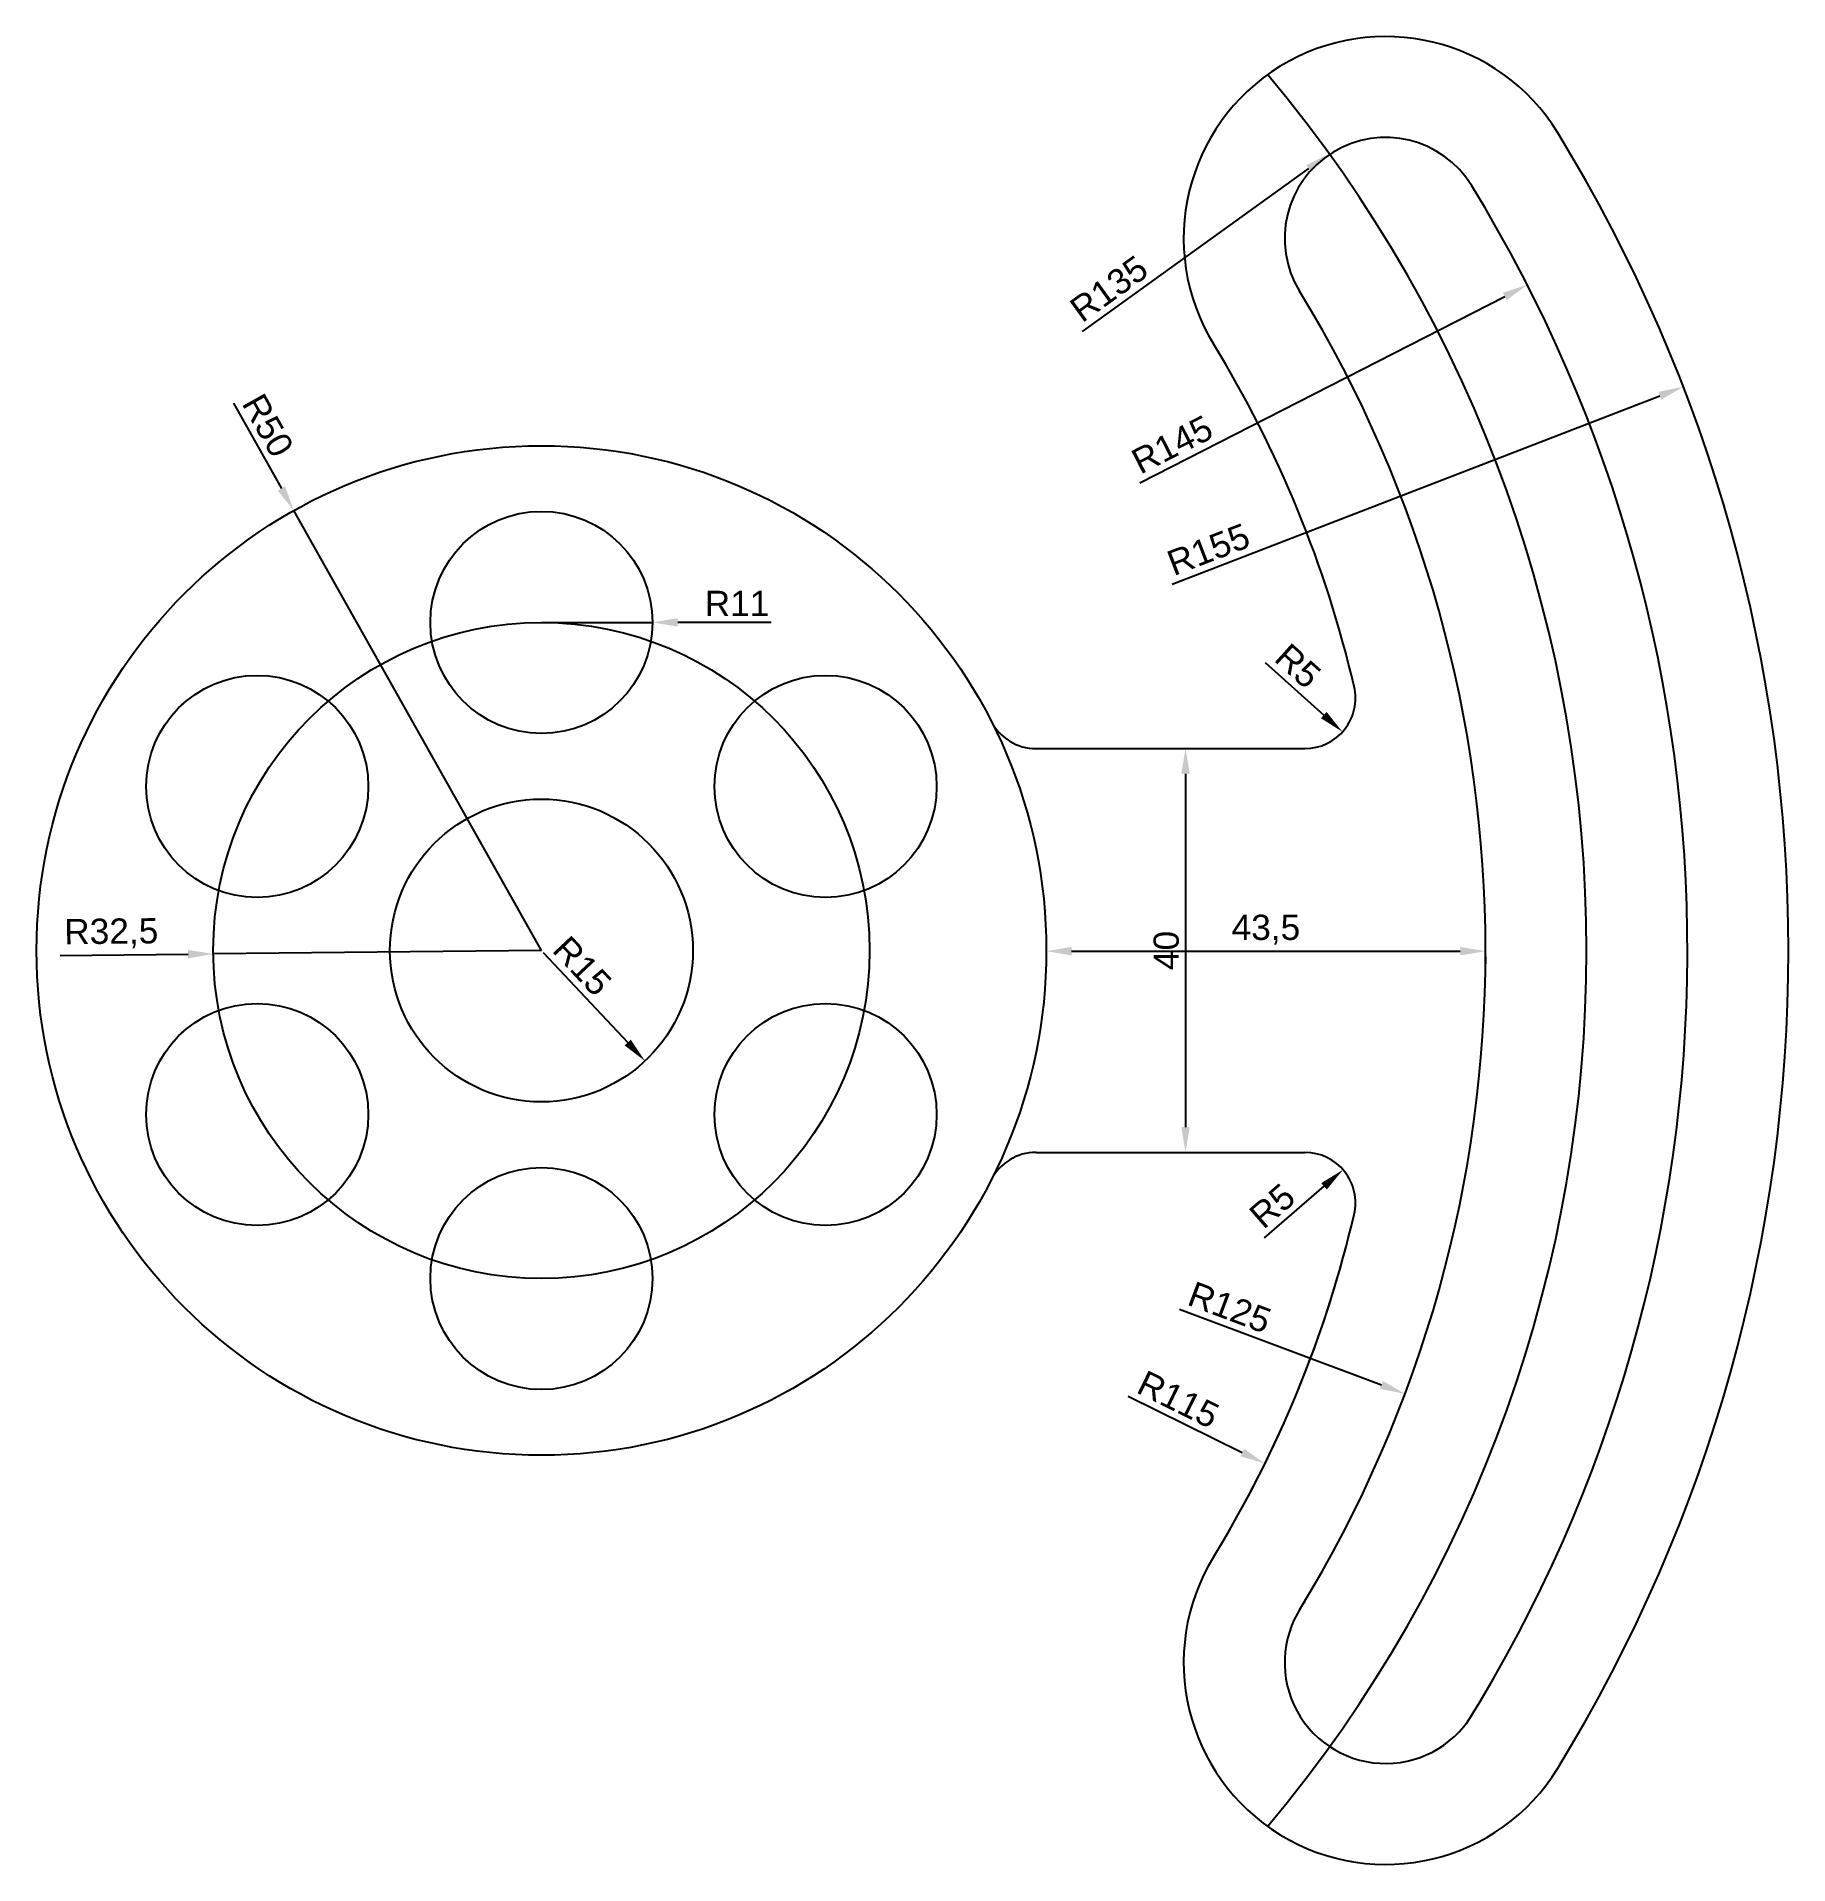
# Model space of a CAD drawing. Header units: millimetres. Extents: x 2735 to 3982, y 1391 to 2594.
# Drawn here: x 2735.1 to 2908.6, y 1902 to 2083.1 of the extents above; entities that cross this region are included whole.
import ezdxf

# ---------------------------------------------------------------- set-up
doc = ezdxf.new("R2010")
doc.units = ezdxf.units.MM
doc.styles.get("Standard").update_dxf_attribs({"font": 'arial.ttf'})
doc.dimstyles.new('ISO-25', dxfattribs={"dimtxt": 2.5, "dimasz": 2.5, "dimexe": 1.25, "dimexo": 0.625, "dimtad": 1, "dimtxsty": 'Standard', "dimcen": 2.5, "dimadec": 0, "dimazin": 0, "dimtfac": 1, "dimtmove": 0, "dimatfit": 3, "dimfxl": 1, "dimarcsym": 0})

msp = doc.modelspace()

# ---------------------------------------------------------------- blocks, each defined once
blk = doc.blocks.new('*U1')
blk.add_circle((0, 0), 11)
blk = doc.blocks.new('*U2')
at = {"color": 0, "linetype": 'ByBlock', "lineweight": -2, "transparency": 16777216}
blk.add_blockref('*U1', (2785.12, 2025.08), dxfattribs=at)
for p, rotation in [((2756.97, 2008.83), 59.99999999999999), ((2813.26, 2008.83), 300.0000000000001), ((2756.97, 1976.33), 120), ((2813.26, 1976.33), 240), ((2785.12, 1960.08), 180)]:
    blk.add_blockref('*U1', p, dxfattribs=dict(at, rotation=rotation))
blk = doc.blocks.new('*D3')
at = {"color": 0, "lineweight": -2, "transparency": 16777216}
for p, q in [((2785.12, 2025.08), (2796.12, 2025.08)), ((2807.86, 2025.08), (2798.62, 2025.08))]:
    blk.add_line(p, q, dxfattribs=at)
at = {"color": 0, "transparency": 16777216}
blk.add_solid([(2798.62, 2025.49), (2798.62, 2024.66), (2796.12, 2025.08)], dxfattribs=at)
at = {"layer": 'Defpoints', "color": 0, "transparency": 16777216}
for p in [(2785.12, 2025.08), (2796.12, 2025.08)]:
    blk.add_point(p, dxfattribs=at)
at = {"color": 0, "transparency": 16777216, "insert": (2804.49, 2026.96), "char_height": 2.5, "attachment_point": 5}
blk.add_mtext('R11', dxfattribs=at)
blk = doc.blocks.new('*D4')
at = {"color": 0, "lineweight": -2, "transparency": 16777216}
for p, q in [((2754.61, 2046.8), (2759.37, 2038.33)), ((2785.12, 1992.58), (2760.6, 2036.15))]:
    blk.add_line(p, q, dxfattribs=at)
at = {"color": 0, "transparency": 16777216}
blk.add_solid([(2759.74, 2038.54), (2759.01, 2038.13), (2760.6, 2036.15)], dxfattribs=at)
at = {"layer": 'Defpoints', "color": 0, "transparency": 16777216}
for p in [(2760.6, 2036.15), (2785.12, 1992.58)]:
    blk.add_point(p, dxfattribs=at)
at = {"color": 0, "transparency": 16777216, "insert": (2758.03, 2044.59), "char_height": 2.5, "attachment_point": 5, "rotation": 299.3671}
blk.add_mtext('R50', dxfattribs=at)
blk = doc.blocks.new('*D7')
at = {"color": 0, "lineweight": -2, "transparency": 16777216}
for p, q in [((2737.47, 1992.08), (2750.12, 1992.21)), ((2785.12, 1992.58), (2752.62, 1992.24))]:
    blk.add_line(p, q, dxfattribs=at)
at = {"color": 0, "transparency": 16777216}
blk.add_solid([(2750.12, 1992.63), (2750.13, 1991.8), (2752.62, 1992.24)], dxfattribs=at)
at = {"layer": 'Defpoints', "color": 0, "transparency": 16777216}
for p in [(2752.62, 1992.24), (2785.12, 1992.58)]:
    blk.add_point(p, dxfattribs=at)
at = {"color": 0, "transparency": 16777216, "insert": (2742.52, 1994.26), "char_height": 2.5, "attachment_point": 5, "rotation": 0.5978}
blk.add_mtext('R32,5', dxfattribs=at)
blk = doc.blocks.new('*D9')
at = {"color": 0, "lineweight": -2, "transparency": 16777216}
blk.add_line((2785.3, 1992.39), (2793.67, 1983.46), dxfattribs=at)
at = {"color": 0, "transparency": 16777216}
blk.add_solid([(2793.97, 1983.74), (2793.36, 1983.17), (2795.38, 1981.63)], dxfattribs=at)
at = {"layer": 'Defpoints', "color": 0, "transparency": 16777216}
for p in [(2785.12, 1992.58), (2795.38, 1981.63)]:
    blk.add_point(p, dxfattribs=at)
at = {"color": 0, "transparency": 16777216, "insert": (2789.16, 1991.04), "char_height": 2.5, "attachment_point": 5, "rotation": 313.1428}
blk.add_mtext('R15', dxfattribs=at)
blk = doc.blocks.new('*D11')
at = {"color": 0, "lineweight": -2, "transparency": 16777216}
for p, q in [((2848.05, 2012.58), (2850.16, 2012.58)), ((2848.91, 2010.08), (2848.91, 1975.08)), ((2848.05, 1972.58), (2850.16, 1972.58))]:
    blk.add_line(p, q, dxfattribs=at)
at = {"color": 0, "transparency": 16777216}
for points in [[(2848.49, 2010.08), (2849.33, 2010.08), (2848.91, 2012.58)], [(2848.49, 1975.08), (2849.33, 1975.08), (2848.91, 1972.58)]]:
    blk.add_solid(points, dxfattribs=at)
at = {"layer": 'Defpoints', "color": 0, "transparency": 16777216}
for p in [(2847.42, 2012.58), (2847.42, 1972.58), (2848.91, 1972.58)]:
    blk.add_point(p, dxfattribs=at)
at = {"color": 0, "transparency": 16777216, "insert": (2847.01, 1992.58), "char_height": 2.5, "attachment_point": 5, "rotation": 90}
blk.add_mtext('40', dxfattribs=at)
blk = doc.blocks.new('*D12')
at = {"color": 0, "lineweight": -2, "transparency": 16777216}
for p, q in [((2835.12, 1991.95), (2835.12, 1991.26)), ((2837.62, 1992.51), (2876.12, 1992.51)), ((2878.62, 1991.95), (2878.62, 1991.26))]:
    blk.add_line(p, q, dxfattribs=at)
at = {"color": 0, "transparency": 16777216}
for points in [[(2837.62, 1992.93), (2837.62, 1992.09), (2835.12, 1992.51)], [(2876.12, 1992.93), (2876.12, 1992.09), (2878.62, 1992.51)]]:
    blk.add_solid(points, dxfattribs=at)
at = {"layer": 'Defpoints', "color": 0, "transparency": 16777216}
for p in [(2835.12, 1992.58), (2878.62, 1992.58), (2878.62, 1992.51)]:
    blk.add_point(p, dxfattribs=at)
at = {"color": 0, "transparency": 16777216, "insert": (2856.87, 1994.64), "char_height": 2.5, "attachment_point": 5}
blk.add_mtext('43,5', dxfattribs=at)
blk = doc.blocks.new('*D13')
at = {"color": 0, "lineweight": -2, "transparency": 16777216}
blk.add_line((2856.8, 2021.12), (2862.6, 2015.9), dxfattribs=at)
at = {"color": 0, "transparency": 16777216}
blk.add_solid([(2862.88, 2016.21), (2862.32, 2015.59), (2864.46, 2014.23)], dxfattribs=at)
at = {"layer": 'Defpoints', "color": 0, "transparency": 16777216}
for p in [(2860.74, 2017.58), (2864.46, 2014.23)]:
    blk.add_point(p, dxfattribs=at)
at = {"color": 0, "transparency": 16777216, "insert": (2860.04, 2020.76), "char_height": 2.5, "attachment_point": 5, "rotation": 317.9846}
blk.add_mtext('R5', dxfattribs=at)
blk = doc.blocks.new('*D16')
at = {"color": 0, "lineweight": -2, "transparency": 16777216}
blk.add_line((2856.74, 1964.1), (2862.63, 1969.22), dxfattribs=at)
at = {"color": 0, "transparency": 16777216}
blk.add_solid([(2862.35, 1969.53), (2862.9, 1968.9), (2864.51, 1970.86)], dxfattribs=at)
at = {"layer": 'Defpoints', "color": 0, "transparency": 16777216}
for p in [(2864.51, 1970.86), (2860.74, 1967.58)]:
    blk.add_point(p, dxfattribs=at)
at = {"color": 0, "transparency": 16777216, "insert": (2857.5, 1967.27), "char_height": 2.5, "attachment_point": 5, "rotation": 41.0086}
blk.add_mtext('R5', dxfattribs=at)
blk = doc.blocks.new('*D17')
at = {"color": 0, "lineweight": -2, "transparency": 16777216}
blk.add_line((2843.23, 1948.42), (2854.53, 1942.85), dxfattribs=at)
at = {"color": 0, "transparency": 16777216}
blk.add_solid([(2854.72, 1943.22), (2854.35, 1942.48), (2856.78, 1941.75)], dxfattribs=at)
at = {"layer": 'Defpoints', "color": 0, "transparency": 16777216}
for p in [(2753.62, 1992.58), (2856.78, 1941.75)]:
    blk.add_point(p, dxfattribs=at)
at = {"color": 0, "transparency": 16777216, "insert": (2848.19, 1948.1), "char_height": 2.5, "attachment_point": 5, "rotation": 333.7676}
blk.add_mtext('R115', dxfattribs=at)
blk = doc.blocks.new('*D18')
at = {"color": 0, "lineweight": -2, "transparency": 16777216}
blk.add_line((2848.31, 1957.04), (2868.31, 1949.54), dxfattribs=at)
at = {"color": 0, "transparency": 16777216}
blk.add_solid([(2868.46, 1949.93), (2868.16, 1949.15), (2870.65, 1948.66)], dxfattribs=at)
at = {"layer": 'Defpoints', "color": 0, "transparency": 16777216}
for p in [(2753.62, 1992.58), (2870.65, 1948.66)]:
    blk.add_point(p, dxfattribs=at)
at = {"color": 0, "transparency": 16777216, "insert": (2853.28, 1957.21), "char_height": 2.5, "attachment_point": 5, "rotation": 339.4298}
blk.add_mtext('R125', dxfattribs=at)
blk = doc.blocks.new('*D19')
at = {"color": 0, "lineweight": -2, "transparency": 16777216}
blk.add_line((2844.37, 2038.91), (2880.53, 2057.38), dxfattribs=at)
at = {"color": 0, "transparency": 16777216}
blk.add_solid([(2880.34, 2057.75), (2880.72, 2057.01), (2882.76, 2058.52)], dxfattribs=at)
at = {"layer": 'Defpoints', "color": 0, "transparency": 16777216}
for p in [(2882.76, 2058.52), (2753.62, 1992.58)]:
    blk.add_point(p, dxfattribs=at)
at = {"color": 0, "transparency": 16777216, "insert": (2847.59, 2042.69), "char_height": 2.5, "attachment_point": 5, "rotation": 27.0485}
blk.add_mtext('R145', dxfattribs=at)
blk = doc.blocks.new('*D20')
at = {"color": 0, "lineweight": -2, "transparency": 16777216}
blk.add_line((2847.59, 2028.87), (2895.88, 2047.52), dxfattribs=at)
at = {"color": 0, "transparency": 16777216}
blk.add_solid([(2895.73, 2047.91), (2896.03, 2047.14), (2898.21, 2048.43)], dxfattribs=at)
at = {"layer": 'Defpoints', "color": 0, "transparency": 16777216}
for p in [(2898.21, 2048.43), (2753.62, 1992.58)]:
    blk.add_point(p, dxfattribs=at)
at = {"color": 0, "transparency": 16777216, "insert": (2851.18, 2032.3), "char_height": 2.5, "attachment_point": 5, "rotation": 21.1192}
blk.add_mtext('R155', dxfattribs=at)
blk = doc.blocks.new('*D21')
at = {"color": 0, "lineweight": -2, "transparency": 16777216}
blk.add_line((2838.72, 2053.9), (2861.12, 2070.04), dxfattribs=at)
at = {"color": 0, "transparency": 16777216}
blk.add_solid([(2860.87, 2070.38), (2861.36, 2069.7), (2863.15, 2071.5)], dxfattribs=at)
at = {"layer": 'Defpoints', "color": 0, "transparency": 16777216}
for p in [(2863.15, 2071.5), (2753.62, 1992.58)]:
    blk.add_point(p, dxfattribs=at)
at = {"color": 0, "transparency": 16777216, "insert": (2841.33, 2058.13), "char_height": 2.5, "attachment_point": 5, "rotation": 35.7764}
blk.add_mtext('R135', dxfattribs=at)

# ---------------------------------------------------------------- dimensions: what is measured, and where the dimension line sits
at = {"color": 114, "true_color": 0x139b48}
for center, mpoint, picture, middle in [((2753.619, 1992.577), (2863.145, 2071.501), '*D21', (2842.446, 2056.585)), ((2753.619, 1992.577), (2882.759, 2058.515), '*D19', (2848.457, 2041.001)), ((2753.619, 1992.577), (2898.208, 2048.425), '*D20', (2851.87, 2030.527)), ((2860.741, 2017.577), (2864.455, 2014.23), '*D13', (2858.772, 2019.351)), ((2785.119, 1992.577), (2795.376, 1981.632), '*D9', (2787.774, 1989.745)), ((2753.619, 1992.577), (2856.775, 1941.746), '*D17', (2847.349, 1946.39)), ((2753.619, 1992.577), (2870.649, 1948.658), '*D18', (2852.613, 1955.426)), ((2860.741, 1967.577), (2864.514, 1970.858), '*D16', (2858.741, 1965.838))]:
    dim = msp.add_radius_dim(center=center, mpoint=mpoint, dimstyle='ISO-25', dxfattribs=at)
    dim.commit()
    dim.dimension.update_dxf_attribs({"geometry": picture, "text_midpoint": middle, "dimtype": 164})
for center, mpoint, picture, middle in [((2785.119, 1992.577), (2760.599, 2036.152), '*D4', (2758.035, 2044.586)), ((2785.119, 2025.077), (2796.119, 2025.077), '*D3', (2804.49, 2026.957)), ((2785.119, 1992.577), (2752.621, 1992.238), '*D7', (2742.522, 1994.26))]:
    dim = msp.add_radius_dim(center=center, mpoint=mpoint, dimstyle='ISO-25', dxfattribs=at)
    dim.commit()
    dim.dimension.update_dxf_attribs({"geometry": picture, "text_midpoint": middle})
dim = msp.add_linear_dim(base=(2848.912, 1972.577), p1=(2847.425, 2012.577), p2=(2847.425, 1972.577), angle=90, dimstyle='ISO-25', dxfattribs=at)
dim.commit()
dim.dimension.update_dxf_attribs({"geometry": '*D11', "text_midpoint": (2847.01, 1992.577)})
dim = msp.add_linear_dim(base=(2878.619, 1992.51), p1=(2835.119, 1992.577), p2=(2878.619, 1992.577), dimstyle='ISO-25', dxfattribs=at)
dim.commit()
dim.dimension.update_dxf_attribs({"geometry": '*D12', "text_midpoint": (2856.869, 1994.637)})

# ---------------------------------------------------------------- linework, layer by layer
for p, q in [((2834.109, 2012.577), (2860.741, 2012.577)), ((2834.109, 1972.577), (2860.741, 1972.577)), ((2860.699, 1928.088), (2860.739, 1928.058)), ((2876.712, 1916.022), (2876.746, 1915.996))]:
    msp.add_line(p, q)
for radius in [50, 32.5, 15]:
    msp.add_circle((2785.119, 1992.577), radius)
for centre, radius, start, end in [((2868.726, 2063.115), 20, 31.50007, 211.50007), ((2753.619, 1992.577), 135, 320.00389, 39.99611), ((2753.619, 1992.577), 155, 328.49993, 31.50007), ((2868.726, 2063.115), 10, 31.50007, 211.50007), ((2753.619, 1992.577), 145, 328.11958, 31.50007), ((2753.619, 1992.577), 125, 328.49993, 31.50007), ((2753.619, 1992.577), 115, 13.13656, 31.50007), ((2860.741, 2017.577), 5, 270, 13.13656), ((2834.109, 2017.577), 5, 207.03569, 270), ((2834.109, 1967.577), 5, 90, 152.96431), ((2860.741, 1967.577), 5, 346.86344, 90), ((2753.619, 1992.577), 115, 328.49993, 346.86344), ((2753.619, 1992.577), 115, 329.46021, 346.86344), ((2868.726, 1922.04), 20, 148.49993, 328.49993), ((2868.726, 1922.04), 10, 143, 328.49993)]:
    msp.add_arc(centre, radius, start, end)

# ---------------------------------------------------------------- block references
msp.add_blockref('*U2', (0, 0))

msp.set_redraw_order([(e.dxf.handle, doc.entitydb.next_handle()) for e in msp.query("TEXT MTEXT ATTDEF DIMENSION ARC_DIMENSION")])  # texts and dimensions are drawn at this point

doc.saveas('drawing.dxf')
